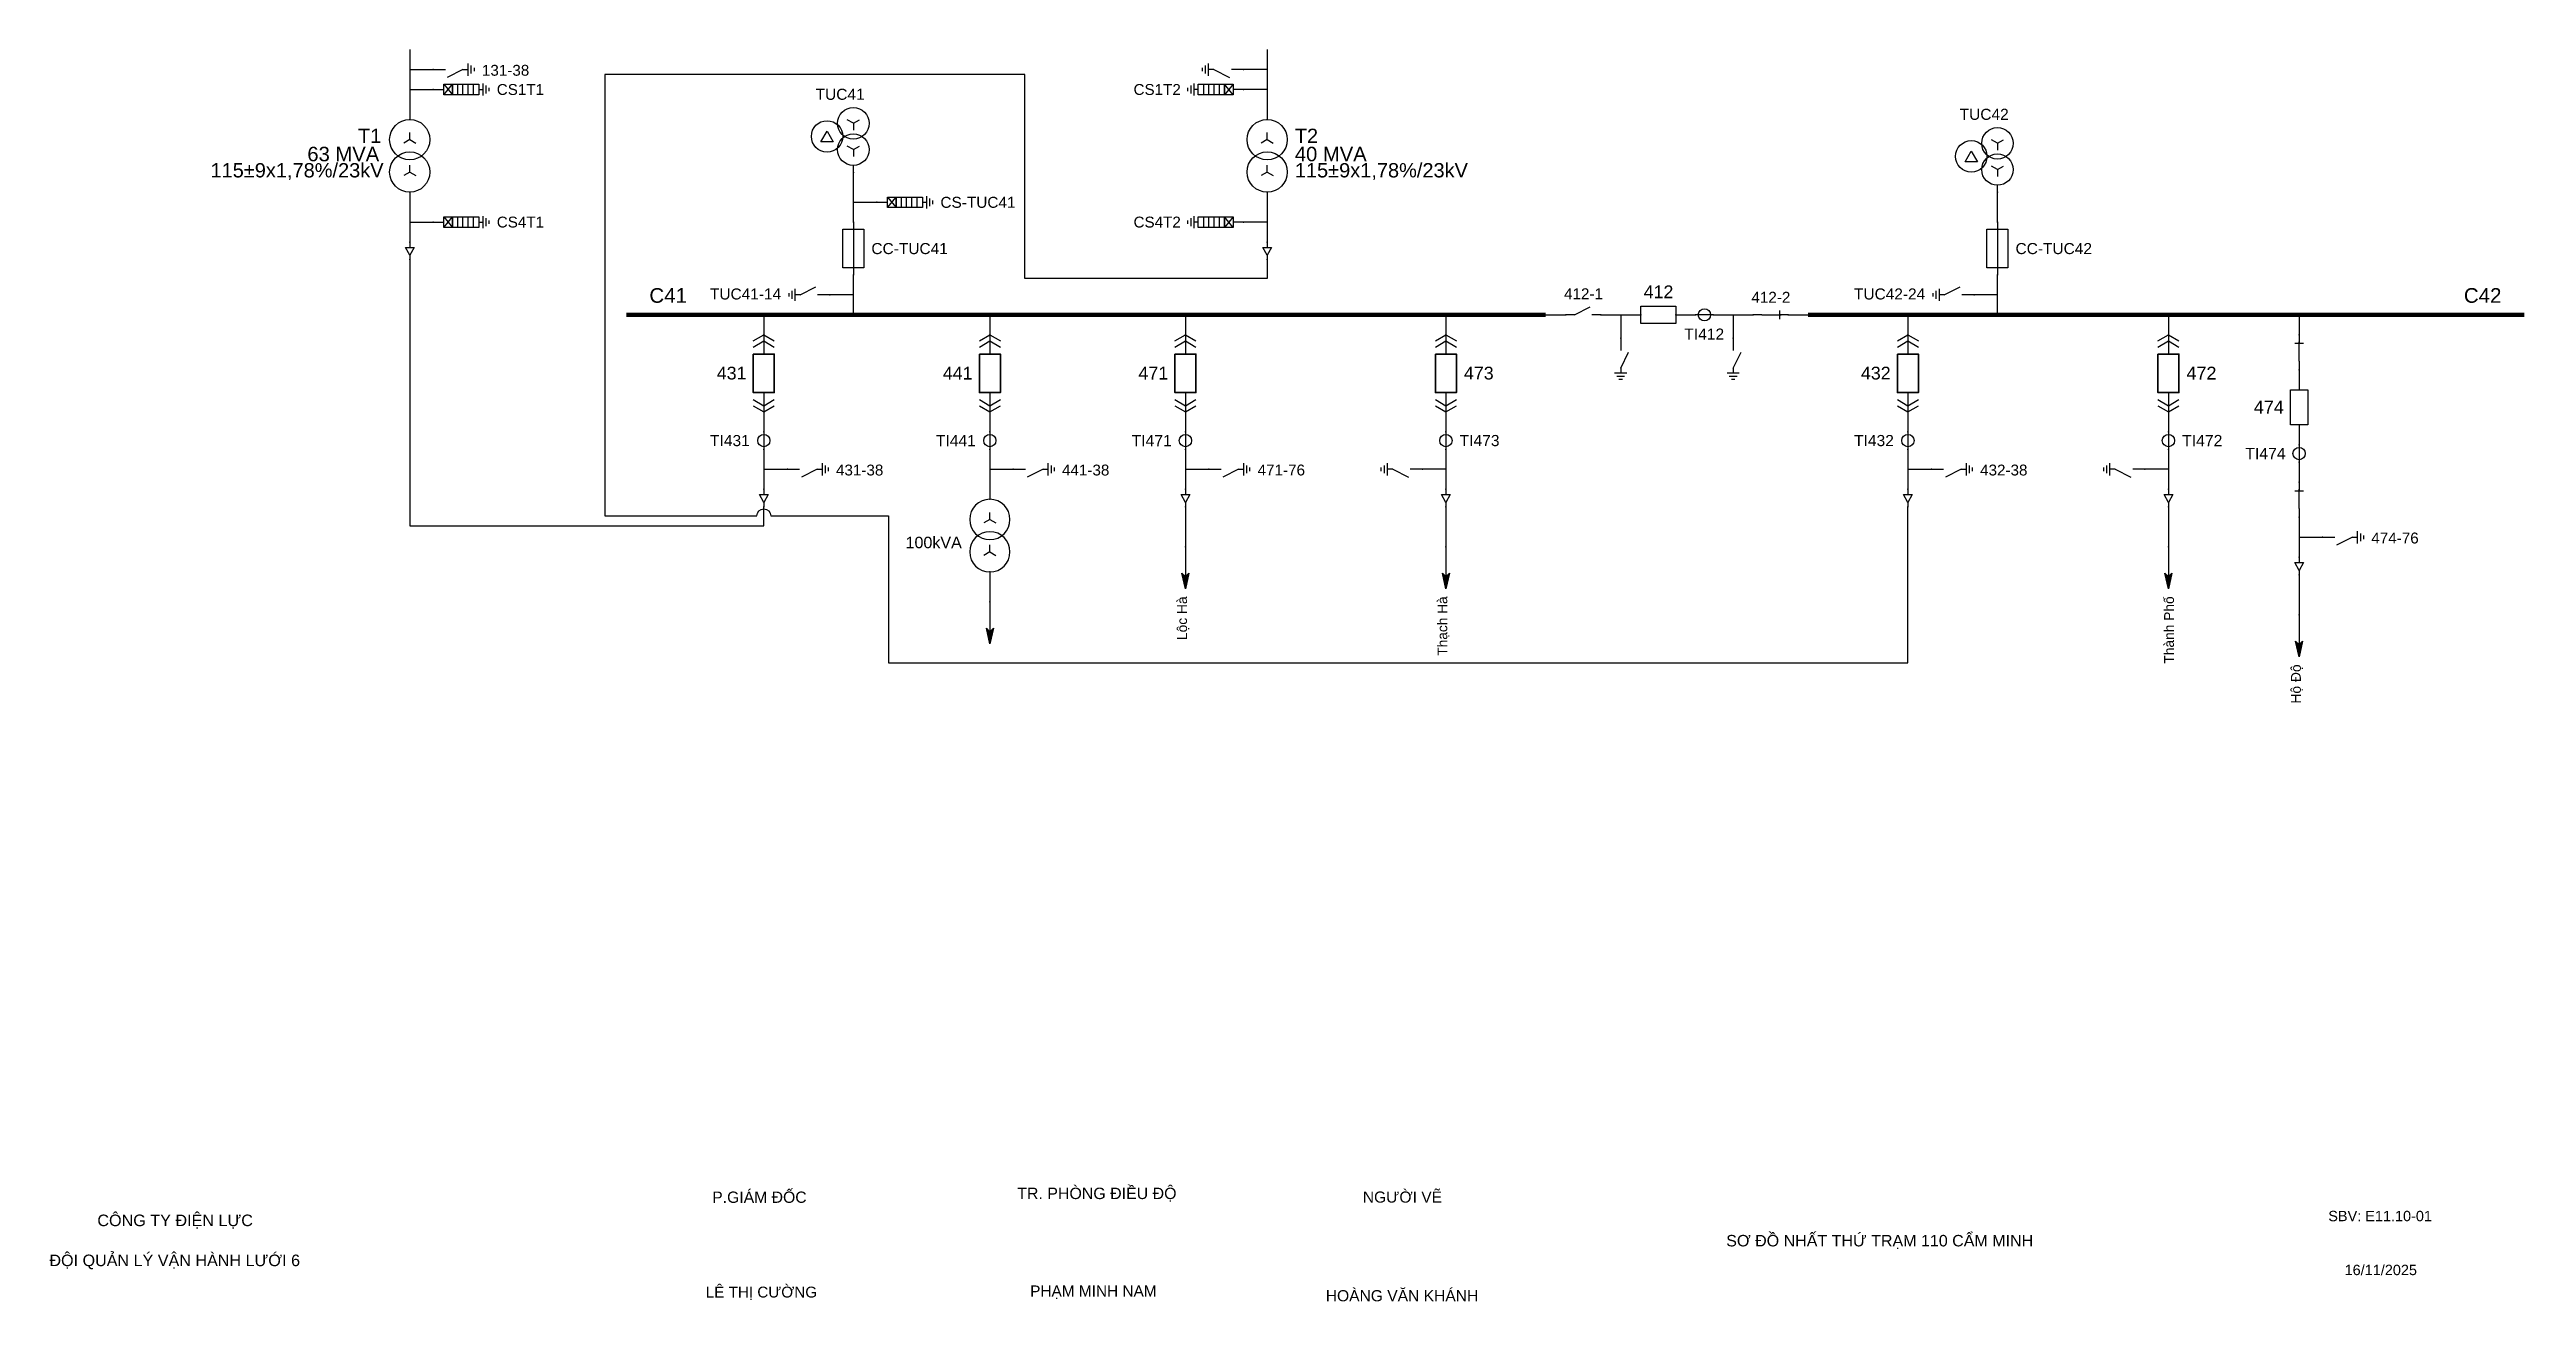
# Model space of a CAD drawing. Header units: millimetres. Extents: x -377 to 411, y 7 to 290.
# Drawn here: x 57.1 to 411, y 7.3 to 186 of the extents above; entities that cross this region are included whole.
import ezdxf

# ---------------------------------------------------------------- set-up
doc = ezdxf.new("R2010")
doc.units = ezdxf.units.MM
for name, color, linetype, lineweight in [('BUSBAR_22KV', 5, 'Continuous', 50), ('HV_110KV', 1, 'Continuous', 25), ('MV_22KV', 5, 'Continuous', 25), ('SLD_OTHER', 7, 'Continuous', 25)]:
    doc.layers.add(name, color=color, linetype=linetype, lineweight=lineweight)
doc.layers.add('SYM_PORTS', color=8, linetype='Continuous', plot=False)
doc.layers.add('TEXT', color=7, linetype='Continuous')
doc.styles.add('SLD_TEXT', font='arial.ttf')

msp = doc.modelspace()

# ---------------------------------------------------------------- texts
at = {"layer": 'TEXT', "attachment_point": 7, "style": 'SLD_TEXT'}
for s, insert, char_height in [('115±9x1,78%/23kV', (80.14, 167.41), 2.0428), ('63 MVA', (93.98, 170.07), 2.066), ('40 MVA', (235.05, 170.07), 2.066), ('115±9x1,78%/23kV', (235.05, 167.41), 2.0428), ('C41', (142.84, 149.86), 2.094), ('C42', (402.06, 149.86), 2.094), ('100kVA', (179.44, 114.82), 1.642), ('P.GIÁM ĐỐC', (151.82, 21.35), 1.609), ('TR. PHÒNG ĐIỀU ĐỘ', (195.39, 21.55), 1.6292), ('NGƯỜI VẼ', (244.77, 21.38), 1.587), ('CÔNG TY ĐIỆN LỰC', (63.98, 17.68), 1.6518), ('SBV: E11.10-01', (382.69, 18.73), 1.4783), ('ĐỘI QUẢN LÝ VẬN HÀNH LƯỚI 6', (57.13, 11.88), 1.6487), ('SƠ ĐỒ NHẤT THỨ TRẠM 110 CẨM MINH', (296.68, 14.79), 1.6386), ('16/11/2025', (385.02, 11.03), 1.479), ('LÊ THỊ CƯỜNG', (150.9, 7.51), 1.5543), ('PHẠM MINH NAM', (197.24, 7.65), 1.5732), ('HOÀNG VĂN KHÁNH', (239.47, 7.29), 1.5947)]:
    msp.add_mtext(s, dxfattribs=dict(at, insert=insert, char_height=char_height))
at = {"layer": 'TEXT', "attachment_point": 7, "rotation": 90, "style": 'SLD_TEXT'}
for s, insert, char_height in [('Lộc Hà', (219.96, 101.73), 1.409), ('Thạch Hà', (257.14, 99.5), 1.398), ('Thành Phố', (360.66, 98.37), 1.405), ('Hộ Độ', (379.08, 92.66), 1.414)]:
    msp.add_mtext(s, dxfattribs=dict(at, insert=insert, char_height=char_height))

# ---------------------------------------------------------------- blocks, each defined once
blk = doc.blocks.new('SYM_EARTHING_SWITCH_OPEN')
at = {"lineweight": 25}
for points in [[(0, -1.25), (-1.125, 1)], [(0, 3), (0, 1.25)], [(-0.875, -2), (0.875, -2)], [(-0.5625, -2.4375), (0.5625, -2.4375)], [(-0.25, -2.875), (0.25, -2.875)], [(0, -1.25), (0, -2)]]:
    blk.add_lwpolyline(points, dxfattribs=at)
at = {"layer": 'SYM_PORTS'}
blk.add_point((0, 3), dxfattribs=at)
blk.add_attdef('DEVICE_CODE', (1.875, 0), '', height=2)
blk = doc.blocks.new('SYM_SURGE_ARRESTER')
at = {"lineweight": 25}
for points in [[(0, 4), (0, 2.5)], [(-0.75, 2.5), (0.75, 1.25)], [(0.75, 2.5), (-0.75, 1.25)], [(-0.75, 0.5), (0.75, 0.5)], [(-0.875, -3.125), (0.875, -3.125)], [(-0.75, -0.25), (0.75, -0.25)], [(-0.75, -1), (0.75, -1)], [(-0.75, -1.75), (0.75, -1.75)], [(0, -2.5), (0, -3.125)], [(-0.5625, -3.5625), (0.5625, -3.5625)], [(-0.25, -4), (0.25, -4)]]:
    blk.add_lwpolyline(points, dxfattribs=at)
for points in [[(-0.75, 2.5), (0.75, 2.5), (0.75, 1.25), (-0.75, 1.25)], [(-0.75, 1.25), (0.75, 1.25), (0.75, -2.5), (-0.75, -2.5)]]:
    blk.add_lwpolyline(points, close=True, dxfattribs=at)
at = {"layer": 'SYM_PORTS'}
blk.add_point((0, 4), dxfattribs=at)
blk.add_attdef('DEVICE_CODE', (1.875, 1), '', height=2)
blk = doc.blocks.new('SYM_TRANSFORMER_2W')
at = {"lineweight": 25}
for points in [[(0, 2.3125), (-0.8625, 1.8125)], [(0, 2.3125), (0, 3.3125)], [(0, 2.3125), (0.8625, 1.8125)], [(0, -2.3125), (-0.8625, -2.8125)], [(0, -2.3125), (0, -1.3125)], [(0, -2.3125), (0.8625, -2.8125)]]:
    blk.add_lwpolyline(points, dxfattribs=at)
for centre in [(0, 2.3125), (0, -2.3125)]:
    blk.add_circle(centre, 2.875, dxfattribs=at)
at = {"layer": 'SYM_PORTS'}
for p in [(0, 5.1875), (0, -5.1875)]:
    blk.add_point(p, dxfattribs=at)
blk.add_attdef('DEVICE_CODE', (3.875, 2.1875), '', height=2)
at = {"flags": 1}
for tag, p in [('POWER', (3.875, -0.8125)), ('VOLTAGE_RATIO', (3.875, -3.8125))]:
    blk.add_attdef(tag, p, '', height=2, dxfattribs=at)
blk = doc.blocks.new('SYM_CABLE_TERMINATION')
at = {"lineweight": 25}
blk.add_lwpolyline([(-0.625, 0.5), (0.625, 0.5), (0, -0.625)], close=True, dxfattribs=at)
for points in [[(0, 1.25), (0, 0.5)], [(0, -0.625), (0, -1.25)]]:
    blk.add_lwpolyline(points, dxfattribs=at)
at = {"layer": 'SYM_PORTS'}
for p in [(0, 1.25), (0, -1.25)]:
    blk.add_point(p, dxfattribs=at)
blk = doc.blocks.new('SYM_DRAWOUT_BREAKER')
at = {"lineweight": 25}
for points in [[(-1.5, 4.625), (0, 5.5), (1.5, 4.625)], [(-1.5, 3.75), (0, 4.625), (1.5, 3.75)], [(0, 5.5), (0, 2.75)], [(0, -2.75), (0, -5.5)], [(-1.5, -3.75), (0, -4.625), (1.5, -3.75)], [(-1.5, -4.625), (0, -5.5), (1.5, -4.625)]]:
    blk.add_lwpolyline(points, dxfattribs=at)
at = {"lineweight": 35}
blk.add_lwpolyline([(-1.5, 2.75), (1.5, 2.75), (1.5, -2.75), (-1.5, -2.75)], close=True, dxfattribs=at)
at = {"layer": 'SYM_PORTS'}
for p in [(0, 5.5), (0, -5.5)]:
    blk.add_point(p, dxfattribs=at)
blk.add_attdef('DEVICE_CODE', (2.5, 2.5), '', height=2)
at = {"flags": 1}
blk.add_attdef('RATING', (2.5, -0.5), '', height=2, dxfattribs=at)
blk = doc.blocks.new('SYM_CURRENT_TRANSFORMER')
at = {"lineweight": 25}
blk.add_lwpolyline([(0, 1.25), (0, -1.25)], dxfattribs=at)
blk.add_circle((0, 0), 0.875, dxfattribs=at)
at = {"layer": 'SYM_PORTS'}
for p in [(0, 1.25), (0, -1.25)]:
    blk.add_point(p, dxfattribs=at)
blk.add_attdef('DEVICE_CODE', (1.875, -1.75), '', height=2)
at = {"flags": 1}
blk.add_attdef('RATIO', (1.875, -4.75), '', height=2, dxfattribs=at)
blk = doc.blocks.new('SYM_LINE_FEEDER_ARROW')
blk.add_hatch(color=7).paths.add_polyline_path([(0, -3), (-0.5, -0.75), (0, -1.25), (0.5, -0.75)])
at = {"lineweight": 25}
blk.add_lwpolyline([(0, 3), (0, -1.25)], dxfattribs=at)
blk.add_lwpolyline([(0, -3), (-0.5, -0.75), (0, -1.25), (0.5, -0.75)], close=True, dxfattribs=at)
at = {"layer": 'SYM_PORTS'}
blk.add_point((0, 3), dxfattribs=at)
blk.add_attdef('LINE_NAME', (1.5, 0), '', height=2)
blk = doc.blocks.new('SYM_FUSE_DISCONNECTOR')
at = {"lineweight": 25}
blk.add_lwpolyline([(0, 3.75), (0, -3.75)], dxfattribs=at)
blk.add_lwpolyline([(-1.5, 2.75), (1.5, 2.75), (1.5, -2.75), (-1.5, -2.75)], close=True, dxfattribs=at)
at = {"layer": 'SYM_PORTS'}
for p in [(0, 3.75), (0, -3.75)]:
    blk.add_point(p, dxfattribs=at)
blk.add_attdef('DEVICE_CODE', (2.5, 0.75), '', height=2)
at = {"flags": 1}
blk.add_attdef('RATING', (2.5, -2.25), '', height=2, dxfattribs=at)
blk = doc.blocks.new('SYM_VOLTAGE_TRANSFORMER')
at = {"lineweight": 25}
for points in [[(0, 4.625), (0, 3.625)], [(0, 1.375), (-0.8625, 0.875)], [(0, 1.375), (0, 2.375)], [(0, 1.375), (0.8625, 0.875)], [(0, -2.375), (-0.8625, -2.875)], [(0, -2.375), (0, -1.375)], [(0, -2.375), (0.8625, -2.875)]]:
    blk.add_lwpolyline(points, dxfattribs=at)
blk.add_lwpolyline([(2.875, 0.25), (4.625, 0.25), (3.75, -1.25)], close=True, dxfattribs=at)
for centre in [(0, 1.375), (3.75, -0.5), (0, -2.375)]:
    blk.add_circle(centre, 2.25, dxfattribs=at)
at = {"layer": 'SYM_PORTS'}
blk.add_point((0, 4.625), dxfattribs=at)
blk.add_attdef('DEVICE_CODE', (7, 1.625), '', height=2)
at = {"flags": 1}
blk.add_attdef('RATIO', (7, -1.375), '', height=2, dxfattribs=at)
blk = doc.blocks.new('SYM_DISCONNECTOR_OPEN')
at = {"lineweight": 25}
for points in [[(0, -1.25), (-1.125, 1)], [(0, 2.5), (0, 1.25)], [(0, -1.25), (0, -2.5)]]:
    blk.add_lwpolyline(points, dxfattribs=at)
at = {"layer": 'SYM_PORTS'}
for p in [(0, 2.5), (0, -2.5)]:
    blk.add_point(p, dxfattribs=at)
blk.add_attdef('DEVICE_CODE', (1, -0.5), '', height=2)
blk = doc.blocks.new('SYM_CIRCUIT_BREAKER')
at = {"lineweight": 25}
blk.add_lwpolyline([(-1.25, 2.5), (1.25, 2.5), (1.25, -2.5), (-1.25, -2.5)], close=True, dxfattribs=at)
at = {"layer": 'SYM_PORTS'}
for p in [(0, 2.5), (0, -2.5)]:
    blk.add_point(p, dxfattribs=at)
blk.add_attdef('DEVICE_CODE', (2.25, -0.5), '', height=2)
at = {"flags": 1}
blk.add_attdef('RATING', (2.25, -3.5), '', height=2, dxfattribs=at)
blk = doc.blocks.new('SYM_DISCONNECTOR_CLOSED')
at = {"lineweight": 25}
for points in [[(-0.625, 1.25), (0.625, 1.25)], [(0, 2.5), (0, 1.25)], [(0, -1.25), (0, 1.5)], [(0, -1.25), (0, -2.5)]]:
    blk.add_lwpolyline(points, dxfattribs=at)
at = {"layer": 'SYM_PORTS'}
for p in [(0, 2.5), (0, -2.5)]:
    blk.add_point(p, dxfattribs=at)
blk.add_attdef('DEVICE_CODE', (1.625, -0.5), '', height=2)

# ---------------------------------------------------------------- linework, layer by layer
at = {"layer": 'BUSBAR_22KV', "const_width": 0.577}
for points in [[(139.56, 148.17), (270.9, 148.17)], [(308.37, 148.17), (410.71, 148.17)]]:
    msp.add_lwpolyline(points, dxfattribs=at)
at = {"layer": 'HV_110KV'}
for points in [[(108.61, 186.05), (108.61, 183.19)], [(231.1, 186.05), (231.1, 183.19)], [(108.61, 183.19), (111.96, 183.19)], [(108.61, 183.19), (108.61, 180.34)], [(231.1, 183.19), (227.74, 183.19)], [(231.1, 183.19), (231.1, 180.34)], [(108.61, 180.34), (111.96, 180.34)], [(108.61, 180.34), (108.61, 176.06)], [(231.1, 180.34), (227.74, 180.34)], [(231.1, 180.34), (231.1, 176.06)]]:
    msp.add_lwpolyline(points, dxfattribs=at)
at = {"layer": 'MV_22KV'}
msp.add_lwpolyline([(231.1, 156.05), (231.1, 153.35), (196.5, 153.35), (196.5, 182.47), (136.5, 182.47), (136.5, 119.47), (158.19, 119.47, -1), (160.19, 119.47), (177, 119.47), (177, 98.47), (322.64, 98.47), (322.64, 118.06), (322.64, 120.76)], format="xyb", dxfattribs=at)
for points in [[(171.98, 164.24), (171.98, 168.52)], [(108.61, 165.68), (108.61, 161.4)], [(171.98, 161.38), (171.98, 164.24)], [(171.98, 164.24), (175.34, 164.24)], [(231.1, 165.68), (231.1, 161.4)], [(335.43, 161.38), (335.43, 165.66)], [(108.61, 161.4), (111.96, 161.4)], [(108.61, 161.4), (108.61, 158.55)], [(231.1, 161.4), (227.74, 161.4)], [(231.1, 161.4), (231.1, 158.55)], [(108.61, 156.05), (108.61, 153.35), (108.61, 118.06), (159.19, 118.06), (159.19, 120.76)], [(171.98, 151.03), (171.98, 153.88)], [(335.43, 151.03), (335.43, 153.88)], [(171.98, 151.03), (168.63, 151.03)], [(171.98, 148.17), (171.98, 151.03)], [(335.43, 151.03), (332.08, 151.03)], [(335.43, 148.17), (335.43, 151.03)], [(159.19, 148.17), (159.19, 145.32)], [(191.48, 148.17), (191.48, 145.32)], [(219.42, 148.17), (219.42, 145.32)], [(256.63, 148.17), (256.63, 145.32)], [(270.9, 148.17), (273.75, 148.17)], [(278.75, 148.17), (281.6, 148.17)], [(281.6, 148.17), (281.6, 144.82)], [(281.6, 148.17), (284.46, 148.17)], [(289.46, 148.17), (292.31, 148.17)], [(294.81, 148.17), (297.67, 148.17)], [(297.67, 148.17), (297.67, 144.82)], [(297.67, 148.17), (300.52, 148.17)], [(305.52, 148.17), (308.37, 148.17)], [(322.64, 148.17), (322.64, 145.32)], [(359.85, 148.17), (359.85, 145.32)], [(378.52, 148.17), (378.52, 145.32)], [(378.52, 140.32), (378.52, 137.46)], [(159.19, 134.32), (159.19, 131.46)], [(191.48, 134.32), (191.48, 131.46)], [(219.42, 134.32), (219.42, 131.46)], [(256.63, 134.32), (256.63, 131.46)], [(322.64, 134.32), (322.64, 131.46)], [(359.85, 134.32), (359.85, 131.46)], [(378.52, 132.46), (378.52, 129.61)], [(159.19, 128.96), (159.19, 126.11)], [(191.48, 128.96), (191.48, 126.11)], [(219.42, 128.96), (219.42, 126.11)], [(256.63, 128.96), (256.63, 126.11)], [(322.64, 128.96), (322.64, 126.11)], [(359.85, 128.96), (359.85, 126.11)], [(159.19, 126.11), (162.55, 126.11)], [(159.19, 126.11), (159.19, 123.26)], [(191.48, 126.11), (194.83, 126.11)], [(191.48, 126.11), (191.48, 121.83)], [(219.42, 126.11), (222.77, 126.11)], [(219.42, 126.11), (219.42, 123.26)], [(256.63, 126.11), (253.28, 126.11)], [(256.63, 126.11), (256.63, 123.26)], [(322.64, 126.11), (325.99, 126.11)], [(322.64, 126.11), (322.64, 123.26)], [(359.85, 126.11), (356.5, 126.11)], [(359.85, 126.11), (359.85, 123.26)], [(378.52, 127.11), (378.52, 124.26)], [(219.42, 120.76), (219.42, 115.05)], [(256.63, 120.76), (256.63, 115.05)], [(359.85, 120.76), (359.85, 115.05)], [(378.52, 119.26), (378.52, 116.4)], [(378.52, 116.4), (381.88, 116.4)], [(378.52, 116.4), (378.52, 113.55)], [(378.52, 111.05), (378.52, 105.34)]]:
    msp.add_lwpolyline(points, dxfattribs=at)
at = {"layer": 'SLD_OTHER'}
msp.add_lwpolyline([(191.48, 111.45), (191.48, 107.17)], dxfattribs=at)

# ---------------------------------------------------------------- block references
at = {"layer": 'HV_110KV'}
ref = msp.add_blockref('SYM_EARTHING_SWITCH_OPEN', (224.74, 183.19), dxfattribs=dict(at, xscale=-1, rotation=270))
ref.add_attrib('DEVICE_CODE', '132-38', (214.14, 182.31), dxfattribs={"layer": 'TEXT', "extrusion": (0, 0, -1), "height": 1.555, "style": 'SLD_TEXT'})
ref = msp.add_blockref('SYM_EARTHING_SWITCH_OPEN', (114.96, 183.19), dxfattribs=dict(at, rotation=90))
ref.add_attrib('DEVICE_CODE', '131-38', (118.92, 182.31), dxfattribs={"layer": 'TEXT', "height": 1.555, "style": 'SLD_TEXT'})
ref = msp.add_blockref('SYM_SURGE_ARRESTER', (115.96, 180.34), dxfattribs=dict(at, rotation=90))
ref.add_attrib('DEVICE_CODE', 'CS1T1', (121.04, 179.57), dxfattribs={"layer": 'TEXT', "height": 1.553, "style": 'SLD_TEXT'})
ref = msp.add_blockref('SYM_SURGE_ARRESTER', (223.74, 180.34), dxfattribs=dict(at, rotation=270))
ref.add_attrib('DEVICE_CODE', 'CS1T2', (212.01, 179.57), dxfattribs={"layer": 'TEXT', "height": 1.553, "style": 'SLD_TEXT'})
ref = msp.add_blockref('SYM_TRANSFORMER_2W', (108.61, 170.87), dxfattribs=at)
ref.add_attrib('DEVICE_CODE', 'T1', (101.22, 172.71), dxfattribs={"layer": 'TEXT', "height": 2.038, "style": 'SLD_TEXT'})
ref = msp.add_blockref('SYM_TRANSFORMER_2W', (231.1, 170.87), dxfattribs=at)
ref.add_attrib('DEVICE_CODE', 'T2', (235.05, 172.71), dxfattribs={"layer": 'TEXT', "height": 2.038, "style": 'SLD_TEXT'})
at = {"layer": 'MV_22KV'}
ref = msp.add_blockref('SYM_VOLTAGE_TRANSFORMER', (171.98, 173.14), dxfattribs=dict(at, rotation=180))
ref.add_attrib('DEVICE_CODE', 'TUC41', (166.59, 178.87), dxfattribs={"layer": 'TEXT', "height": 1.583, "style": 'SLD_TEXT'})
ref = msp.add_blockref('SYM_VOLTAGE_TRANSFORMER', (335.43, 170.29), dxfattribs=dict(at, rotation=180))
ref.add_attrib('DEVICE_CODE', 'TUC42', (330.03, 176.01), dxfattribs={"layer": 'TEXT', "height": 1.583, "style": 'SLD_TEXT'})
ref = msp.add_blockref('SYM_SURGE_ARRESTER', (179.34, 164.24), dxfattribs=dict(at, rotation=90))
ref.add_attrib('DEVICE_CODE', 'CS-TUC41', (184.42, 163.45), dxfattribs={"layer": 'TEXT', "height": 1.571, "style": 'SLD_TEXT'})
ref = msp.add_blockref('SYM_SURGE_ARRESTER', (115.96, 161.4), dxfattribs=dict(at, rotation=90))
ref.add_attrib('DEVICE_CODE', 'CS4T1', (121.04, 160.64), dxfattribs={"layer": 'TEXT', "height": 1.553, "style": 'SLD_TEXT'})
ref = msp.add_blockref('SYM_FUSE_DISCONNECTOR', (171.98, 157.63), dxfattribs=at)
ref.add_attrib('DEVICE_CODE', 'CC-TUC41', (174.56, 156.84), dxfattribs={"layer": 'TEXT', "height": 1.581, "style": 'SLD_TEXT'})
ref = msp.add_blockref('SYM_SURGE_ARRESTER', (223.74, 161.4), dxfattribs=dict(at, rotation=270))
ref.add_attrib('DEVICE_CODE', 'CS4T2', (212.01, 160.64), dxfattribs={"layer": 'TEXT', "height": 1.553, "style": 'SLD_TEXT'})
ref = msp.add_blockref('SYM_FUSE_DISCONNECTOR', (335.43, 157.63), dxfattribs=at)
ref.add_attrib('DEVICE_CODE', 'CC-TUC42', (338.01, 156.84), dxfattribs={"layer": 'TEXT', "height": 1.581, "style": 'SLD_TEXT'})
for name, p in [('SYM_CABLE_TERMINATION', (108.61, 157.3)), ('SYM_CABLE_TERMINATION', (231.1, 157.3)), ('SYM_CABLE_TERMINATION', (159.19, 122.01)), ('SYM_CABLE_TERMINATION', (219.42, 122.01)), ('SYM_CABLE_TERMINATION', (256.63, 122.01)), ('SYM_CABLE_TERMINATION', (322.64, 122.01)), ('SYM_CABLE_TERMINATION', (359.85, 122.01)), ('SYM_LINE_FEEDER_ARROW', (219.42, 112.05)), ('SYM_LINE_FEEDER_ARROW', (256.63, 112.05)), ('SYM_LINE_FEEDER_ARROW', (359.85, 112.05)), ('SYM_CABLE_TERMINATION', (378.52, 112.3)), ('SYM_LINE_FEEDER_ARROW', (378.52, 102.34))]:
    msp.add_blockref(name, p, dxfattribs=at)
ref = msp.add_blockref('SYM_CIRCUIT_BREAKER', (286.96, 148.17), dxfattribs=dict(at, rotation=270))
ref.add_attrib('DEVICE_CODE', '412', (284.89, 150.55), dxfattribs={"layer": 'TEXT', "height": 1.818, "style": 'SLD_TEXT'})
ref = msp.add_blockref('SYM_EARTHING_SWITCH_OPEN', (165.63, 151.03), dxfattribs=dict(at, rotation=270))
ref.add_attrib('DEVICE_CODE', 'TUC41-14', (151.5, 150.36), dxfattribs={"layer": 'TEXT', "height": 1.577, "style": 'SLD_TEXT'})
ref = msp.add_blockref('SYM_DISCONNECTOR_OPEN', (276.25, 148.17), dxfattribs=dict(at, rotation=270))
ref.add_attrib('DEVICE_CODE', '412-1', (273.51, 150.4), dxfattribs={"layer": 'TEXT', "height": 1.557, "style": 'SLD_TEXT'})
ref = msp.add_blockref('SYM_CURRENT_TRANSFORMER', (293.56, 148.17), dxfattribs=dict(at, rotation=270))
ref.add_attrib('DEVICE_CODE', 'TI412', (290.69, 144.62), dxfattribs={"layer": 'TEXT', "height": 1.594, "style": 'SLD_TEXT'})
ref = msp.add_blockref('SYM_DISCONNECTOR_CLOSED', (303.02, 148.17), dxfattribs=dict(at, rotation=270))
ref.add_attrib('DEVICE_CODE', '412-2', (300.28, 149.9), dxfattribs={"layer": 'TEXT', "height": 1.557, "style": 'SLD_TEXT'})
ref = msp.add_blockref('SYM_EARTHING_SWITCH_OPEN', (329.08, 151.03), dxfattribs=dict(at, rotation=270))
ref.add_attrib('DEVICE_CODE', 'TUC42-24', (314.94, 150.36), dxfattribs={"layer": 'TEXT', "height": 1.577, "style": 'SLD_TEXT'})
ref = msp.add_blockref('SYM_DISCONNECTOR_CLOSED', (378.52, 142.82), dxfattribs=dict(at, xscale=-1))
ref.add_attrib('DEVICE_CODE', '474-2', (371.34, 142.05), dxfattribs={"layer": 'TEXT', "extrusion": (0, 0, -1), "height": 1.574, "style": 'SLD_TEXT'})
ref = msp.add_blockref('SYM_DRAWOUT_BREAKER', (159.19, 139.82), dxfattribs=at)
ref.add_attrib('DEVICE_CODE', '431', (152.47, 138.94), dxfattribs={"layer": 'TEXT', "height": 1.822, "style": 'SLD_TEXT'})
ref = msp.add_blockref('SYM_DRAWOUT_BREAKER', (191.48, 139.82), dxfattribs=at)
ref.add_attrib('DEVICE_CODE', '441', (184.76, 138.93), dxfattribs={"layer": 'TEXT', "height": 1.818, "style": 'SLD_TEXT'})
ref = msp.add_blockref('SYM_DRAWOUT_BREAKER', (219.42, 139.82), dxfattribs=at)
ref.add_attrib('DEVICE_CODE', '471', (212.7, 138.93), dxfattribs={"layer": 'TEXT', "height": 1.838, "style": 'SLD_TEXT'})
ref = msp.add_blockref('SYM_DRAWOUT_BREAKER', (256.63, 139.82), dxfattribs=at)
ref.add_attrib('DEVICE_CODE', '473', (259.21, 138.94), dxfattribs={"layer": 'TEXT', "height": 1.822, "style": 'SLD_TEXT'})
ref = msp.add_blockref('SYM_DRAWOUT_BREAKER', (322.64, 139.82), dxfattribs=at)
ref.add_attrib('DEVICE_CODE', '432', (315.92, 138.94), dxfattribs={"layer": 'TEXT', "height": 1.822, "style": 'SLD_TEXT'})
ref = msp.add_blockref('SYM_DRAWOUT_BREAKER', (359.85, 139.82), dxfattribs=at)
ref.add_attrib('DEVICE_CODE', '472', (362.43, 138.93), dxfattribs={"layer": 'TEXT', "height": 1.838, "style": 'SLD_TEXT'})
ref = msp.add_blockref('SYM_EARTHING_SWITCH_OPEN', (297.67, 141.82), dxfattribs=dict(at, xscale=-1))
ref.add_attrib('DEVICE_CODE', '412-25', (294.47, 136.3), dxfattribs={"layer": 'TEXT', "extrusion": (0, 0, -1), "height": 1.555, "style": 'SLD_TEXT'})
ref = msp.add_blockref('SYM_EARTHING_SWITCH_OPEN', (281.6, 141.82), dxfattribs=dict(at, xscale=-1))
ref.add_attrib('DEVICE_CODE', '412-15', (278.4, 136.3), dxfattribs={"layer": 'TEXT', "extrusion": (0, 0, -1), "height": 1.555, "style": 'SLD_TEXT'})
ref = msp.add_blockref('SYM_CIRCUIT_BREAKER', (378.52, 134.96), dxfattribs=at)
ref.add_attrib('DEVICE_CODE', '474', (372.05, 134.08), dxfattribs={"layer": 'TEXT', "height": 1.842, "style": 'SLD_TEXT'})
ref = msp.add_blockref('SYM_CURRENT_TRANSFORMER', (159.19, 130.21), dxfattribs=at)
ref.add_attrib('DEVICE_CODE', 'TI431', (151.5, 129.42), dxfattribs={"layer": 'TEXT', "height": 1.593, "style": 'SLD_TEXT'})
ref = msp.add_blockref('SYM_CURRENT_TRANSFORMER', (191.48, 130.21), dxfattribs=at)
ref.add_attrib('DEVICE_CODE', 'TI441', (183.78, 129.41), dxfattribs={"layer": 'TEXT', "height": 1.594, "style": 'SLD_TEXT'})
ref = msp.add_blockref('SYM_CURRENT_TRANSFORMER', (219.42, 130.21), dxfattribs=at)
ref.add_attrib('DEVICE_CODE', 'TI471', (211.73, 129.41), dxfattribs={"layer": 'TEXT', "height": 1.61, "style": 'SLD_TEXT'})
ref = msp.add_blockref('SYM_CURRENT_TRANSFORMER', (256.63, 130.21), dxfattribs=at)
ref.add_attrib('DEVICE_CODE', 'TI473', (258.59, 129.42), dxfattribs={"layer": 'TEXT', "height": 1.597, "style": 'SLD_TEXT'})
ref = msp.add_blockref('SYM_CURRENT_TRANSFORMER', (322.64, 130.21), dxfattribs=at)
ref.add_attrib('DEVICE_CODE', 'TI432', (314.94, 129.42), dxfattribs={"layer": 'TEXT', "height": 1.593, "style": 'SLD_TEXT'})
ref = msp.add_blockref('SYM_CURRENT_TRANSFORMER', (359.85, 130.21), dxfattribs=at)
ref.add_attrib('DEVICE_CODE', 'TI472', (361.81, 129.41), dxfattribs={"layer": 'TEXT', "height": 1.61, "style": 'SLD_TEXT'})
ref = msp.add_blockref('SYM_CURRENT_TRANSFORMER', (378.52, 128.36), dxfattribs=at)
ref.add_attrib('DEVICE_CODE', 'TI474', (370.83, 127.56), dxfattribs={"layer": 'TEXT', "height": 1.614, "style": 'SLD_TEXT'})
ref = msp.add_blockref('SYM_DISCONNECTOR_CLOSED', (378.52, 121.76), dxfattribs=dict(at, xscale=-1))
ref.add_attrib('DEVICE_CODE', '474-7', (371.34, 120.99), dxfattribs={"layer": 'TEXT', "extrusion": (0, 0, -1), "height": 1.577, "style": 'SLD_TEXT'})
ref = msp.add_blockref('SYM_EARTHING_SWITCH_OPEN', (353.5, 126.11), dxfattribs=dict(at, xscale=-1, rotation=270))
ref.add_attrib('DEVICE_CODE', '472-76', (342.89, 125.23), dxfattribs={"layer": 'TEXT', "extrusion": (0, 0, -1), "height": 1.558, "style": 'SLD_TEXT'})
ref = msp.add_blockref('SYM_EARTHING_SWITCH_OPEN', (250.28, 126.11), dxfattribs=dict(at, xscale=-1, rotation=270))
ref.add_attrib('DEVICE_CODE', '473-76', (239.67, 125.23), dxfattribs={"layer": 'TEXT', "extrusion": (0, 0, -1), "height": 1.558, "style": 'SLD_TEXT'})
ref = msp.add_blockref('SYM_EARTHING_SWITCH_OPEN', (165.55, 126.11), dxfattribs=dict(at, rotation=90))
ref.add_attrib('DEVICE_CODE', '431-38', (169.5, 125.23), dxfattribs={"layer": 'TEXT', "height": 1.555, "style": 'SLD_TEXT'})
ref = msp.add_blockref('SYM_EARTHING_SWITCH_OPEN', (197.83, 126.11), dxfattribs=dict(at, rotation=90))
ref.add_attrib('DEVICE_CODE', '441-38', (201.79, 125.23), dxfattribs={"layer": 'TEXT', "height": 1.555, "style": 'SLD_TEXT'})
ref = msp.add_blockref('SYM_EARTHING_SWITCH_OPEN', (225.77, 126.11), dxfattribs=dict(at, rotation=90))
ref.add_attrib('DEVICE_CODE', '471-76', (229.73, 125.23), dxfattribs={"layer": 'TEXT', "height": 1.558, "style": 'SLD_TEXT'})
ref = msp.add_blockref('SYM_EARTHING_SWITCH_OPEN', (328.99, 126.11), dxfattribs=dict(at, rotation=90))
ref.add_attrib('DEVICE_CODE', '432-38', (332.95, 125.23), dxfattribs={"layer": 'TEXT', "height": 1.555, "style": 'SLD_TEXT'})
ref = msp.add_blockref('SYM_TRANSFORMER_2W', (191.48, 116.64), dxfattribs=dict(at, xscale=-1))
ref.add_attrib('DEVICE_CODE', 'TD41', (182.04, 116.88), dxfattribs={"layer": 'TEXT', "extrusion": (0, 0, -1), "height": 1.592, "style": 'SLD_TEXT'})
ref = msp.add_blockref('SYM_EARTHING_SWITCH_OPEN', (384.88, 116.4), dxfattribs=dict(at, rotation=90))
ref.add_attrib('DEVICE_CODE', '474-76', (388.83, 115.52), dxfattribs={"layer": 'TEXT', "height": 1.558, "style": 'SLD_TEXT'})
at = {"layer": 'SLD_OTHER'}
msp.add_blockref('SYM_LINE_FEEDER_ARROW', (191.48, 104.17), dxfattribs=at)

msp.set_redraw_order([(e.dxf.handle, doc.entitydb.next_handle()) for e in msp.query("TEXT MTEXT ATTDEF DIMENSION ARC_DIMENSION")])  # texts and dimensions are drawn at this point

doc.saveas('drawing.dxf')
